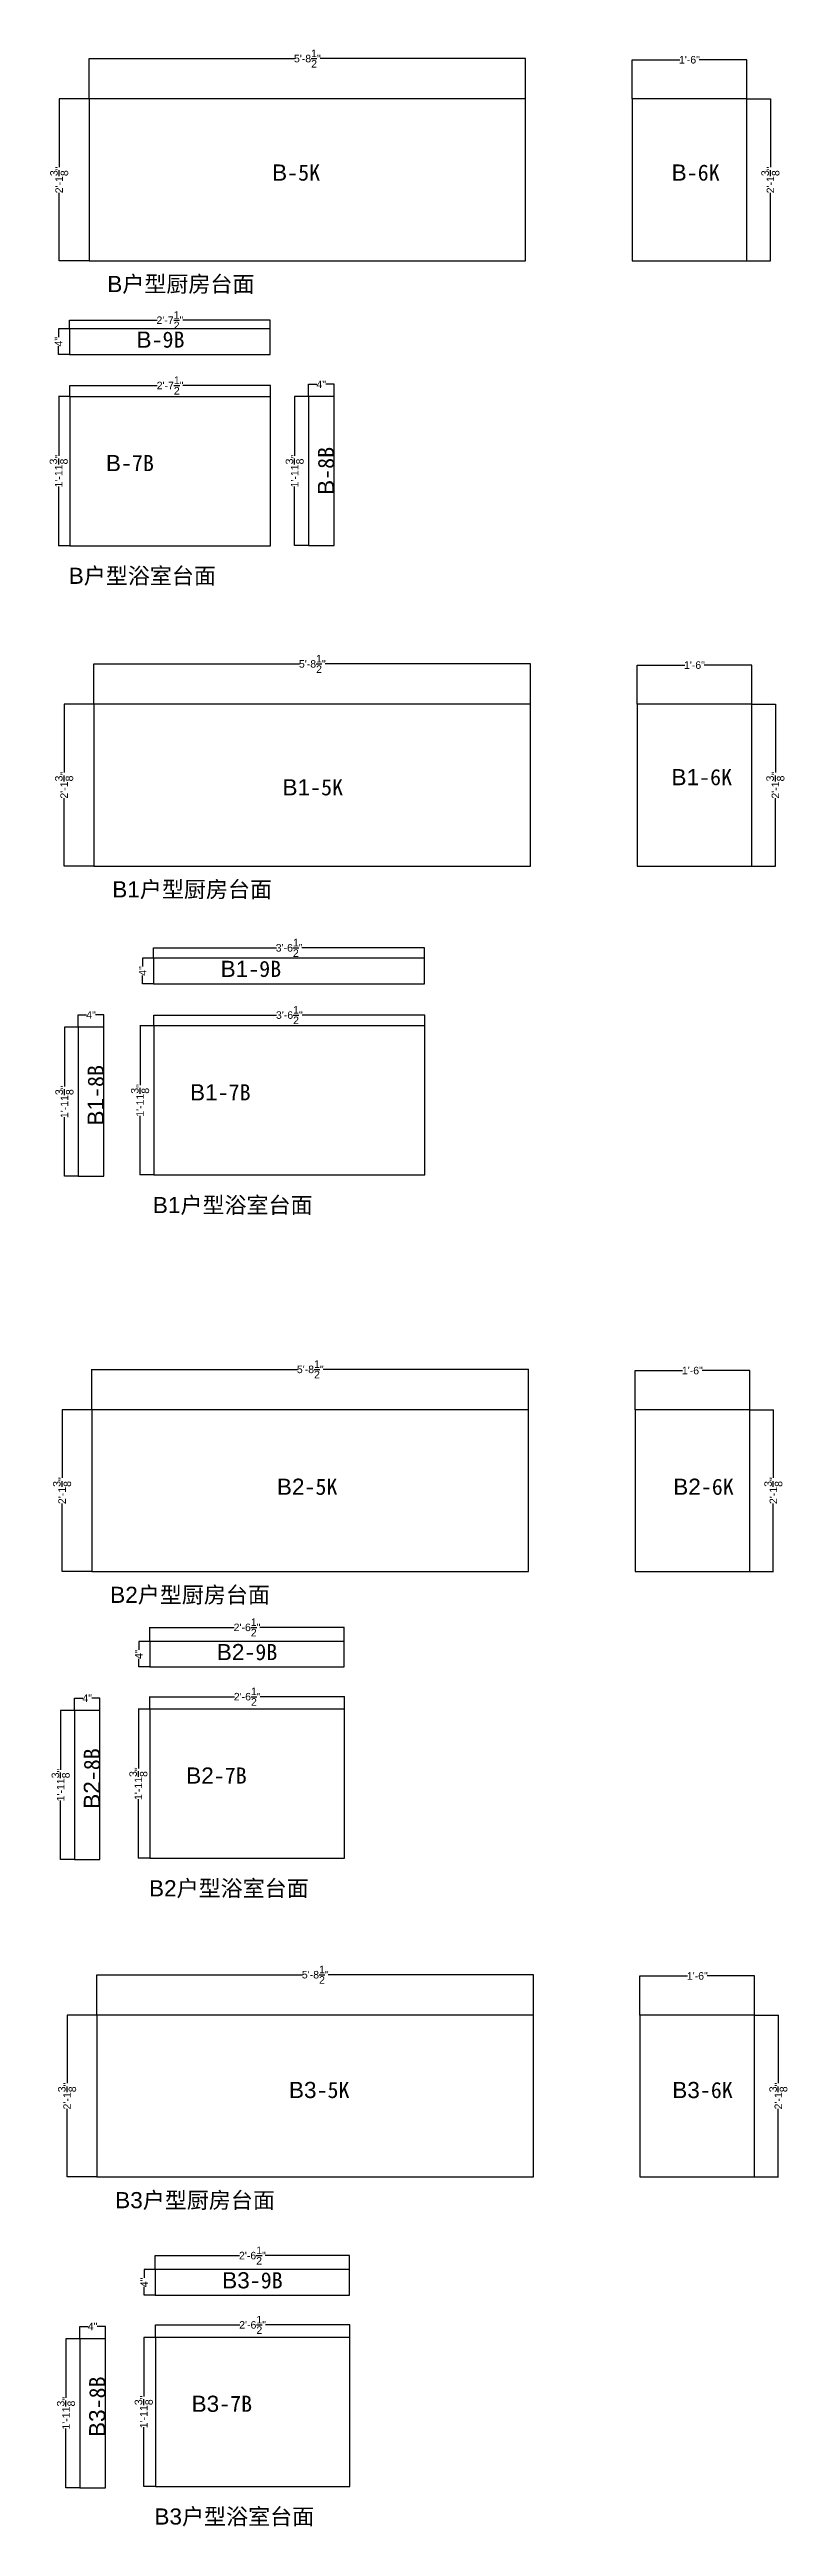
# Model space of a CAD drawing. Header units: inches. Extents: x -997106 to 39633, y -30199 to 1961.
# Drawn here: x 8226 to 11167, y -12912 to -3040 of the extents above; entities that cross this region are included whole.
import ezdxf

# ---------------------------------------------------------------- set-up
doc = ezdxf.new("R2010")
doc.units = ezdxf.units.IN
doc.header["$MEASUREMENT"] = 0
doc.layers.get('Defpoints').update_dxf_attribs({"color": 3})
doc.layers.add('编号', color=10, linetype='Continuous', plot=False)
doc.styles.get("Standard").update_dxf_attribs({"font": 'arial.ttf'})
doc.dimstyles.get("Standard").update_dxf_attribs({"dimtxt": 30, "dimasz": 1, "dimexe": 0.18, "dimexo": 0.0625, "dimgap": 0.09, "dimtad": 0, "dimtoh": 1, "dimdec": 4, "dimlfac": 0.03937, "dimzin": 0, "dimdsep": 46, "dimlunit": 4, "dimtxsty": 'Standard', "dimblk": 'ARCHTICK', "dimcen": 1, "dimadec": 0, "dimazin": 0, "dimtfac": 1, "dimtdec": 4, "dimtix": 1, "dimtofl": 0, "dimtmove": 2, "dimatfit": 3, "dimldrblk": 'ARCHTICK', "dimfxl": 1, "dimtolj": 1, "dimtzin": 0, "dimarcsym": 0})

msp = doc.modelspace()

# ---------------------------------------------------------------- texts
at = {"char_height": 64.3508622, "attachment_point": 1}
for s, insert in [('B{\\fSimSun|b0|i0|c134|p2;户型厨房台面}', (8456.03773, -3942.42955)), ('B{\\fSimSun|b0|i0|c134|p2;户型浴室台面}', (8302.44877, -5105.34741)), ('B1{\\fSimSun|b0|i0|c134|p2;户型厨房台面}', (8475.90514, -6355.07593)), ('B1{\\fSimSun|b0|i0|c134|p2;户型浴室台面}', (8637.69584, -7613.34775)), ('B2{\\fSimSun|b0|i0|c134|p2;户型厨房台面}', (8467.72323, -9166.71558)), ('B2{\\fSimSun|b0|i0|c134|p2;户型浴室台面}', (8622.37701, -10336.42371)), ('B3{\\fSimSun|b0|i0|c134|p2;户型厨房台面}', (8487.59064, -11579.36196)), ('B3{\\fSimSun|b0|i0|c134|p2;户型浴室台面}', (8643.84018, -12840.22177))]:
    msp.add_mtext(s, dxfattribs=dict(at, insert=insert))
at = {"layer": '编号', "char_height": 64.3508622, "attachment_point": 1}
for s, insert in [('B{\\fSimSun|b0|i0|c134|p2;-5K}', (9112.8125, -3498.27257)), ('B{\\fSimSun|b0|i0|c134|p2;-6K}', (10705.08553, -3498.27257)), ('B{\\fSimSun|b0|i0|c134|p2;-9B}', (8572.53027, -4163.94506)), ('B{\\fSimSun|b0|i0|c134|p2;-7B}', (8450.59822, -4656.01632)), ('B1{\\fSimSun|b0|i0|c134|p2;-6K}', (10704.48912, -5907.81139)), ('B1{\\fSimSun|b0|i0|c134|p2;-5K}', (9154.29929, -5948.24965)), ('B1{\\fSimSun|b0|i0|c134|p2;-9B}', (8907.77734, -6671.9454)), ('B1{\\fSimSun|b0|i0|c134|p2;-7B}', (8785.84529, -7164.01666)), ('B2{\\fSimSun|b0|i0|c134|p2;-5K}', (9131.93212, -8735.98948)), ('B2{\\fSimSun|b0|i0|c134|p2;-6K}', (10711.41707, -8735.98948)), ('B2{\\fSimSun|b0|i0|c134|p2;-9B}', (8892.45851, -9395.02136)), ('B2{\\fSimSun|b0|i0|c134|p2;-7B}', (8770.52646, -9887.09262)), ('B3{\\fSimSun|b0|i0|c134|p2;-5K}', (9180.06656, -11140.26965)), ('B3{\\fSimSun|b0|i0|c134|p2;-6K}', (10707.52623, -11140.51747)), ('B3{\\fSimSun|b0|i0|c134|p2;-9B}', (8913.92167, -11898.81942)), ('B3{\\fSimSun|b0|i0|c134|p2;-7B}', (8791.98962, -12390.89068))]:
    msp.add_mtext(s, dxfattribs=dict(at, insert=insert))
at = {"layer": '编号', "char_height": 64.3508622, "attachment_point": 1, "rotation": 90}
for s, insert in [('B{\\fSimSun|b0|i0|c134|p2;-8B}', (9295.14566, -4815.05339)), ('B1{\\fSimSun|b0|i0|c134|p2;-8B}', (8377.72919, -7328.7117)), ('B2{\\fSimSun|b0|i0|c134|p2;-8B}', (8362.41036, -10051.78766)), ('B3{\\fSimSun|b0|i0|c134|p2;-8B}', (8383.87352, -12555.58572))]:
    msp.add_mtext(s, dxfattribs=dict(at, insert=insert))

# ---------------------------------------------------------------- blocks, each defined once
blk = doc.blocks.new('_ArchTick')
at = {"color": 0, "linetype": 'ByBlock', "const_width": 0.15}
blk.add_lwpolyline([(-0.5, -0.5), (0.5, 0.5)], dxfattribs=at)
blk = doc.blocks.new('*D182')
at = {"color": 0, "lineweight": -2, "transparency": 16777216}
for p, q in [((8395, -8461.4), (8395, -8300.2)), ((8395, -8300.4), (9214.1, -8300.4)), ((10135, -8300.4), (9315.9, -8300.4)), ((10135, -8461.4), (10135, -8300.2))]:
    blk.add_line(p, q, dxfattribs=at)
at = {"layer": 'Defpoints', "color": 0, "transparency": 16777216}
for p in [(10135, -8300.4), (8395, -8461.4), (10135, -8461.4)]:
    blk.add_point(p, dxfattribs=at)
at = {"color": 0, "lineweight": -2, "transparency": 16777216, "rotation": 180}
blk.add_blockref('_ArchTick', (8395, -8300.4), dxfattribs=at)
at = {"color": 0, "lineweight": -2, "transparency": 16777216}
blk.add_blockref('_ArchTick', (10135, -8300.4), dxfattribs=at)
at = {"color": 0, "transparency": 16777216, "insert": (9265, -8300.4), "char_height": 30, "attachment_point": 5}
blk.add_mtext('\\A1;5\'-8{\\H1x;\\S1/2;}"', dxfattribs=at)
blk = doc.blocks.new('*D183')
at = {"color": 0, "lineweight": -2, "transparency": 16777216}
for p, q in [((8394.9, -8461.4), (8275.8, -8461.4)), ((8275.9, -8461.4), (8275.9, -8732.8)), ((8275.9, -9106.4), (8275.9, -8835.1)), ((8394.9, -9106.4), (8275.8, -9106.4))]:
    blk.add_line(p, q, dxfattribs=at)
at = {"layer": 'Defpoints', "color": 0, "transparency": 16777216}
for p in [(8395, -8461.4), (8275.9, -9106.4), (8395, -9106.4)]:
    blk.add_point(p, dxfattribs=at)
at = {"color": 0, "lineweight": -2, "transparency": 16777216}
for p, rotation in [((8275.9, -8461.4), 90), ((8275.9, -9106.4), 270)]:
    blk.add_blockref('_ArchTick', p, dxfattribs=dict(at, rotation=rotation))
at = {"color": 0, "transparency": 16777216, "insert": (8275.9, -8783.9), "char_height": 30, "attachment_point": 5, "rotation": 90}
blk.add_mtext('\\A1;2\'-1{\\H1x;\\S3/8;}"', dxfattribs=at)
blk = doc.blocks.new('*D184')
at = {"color": 0, "lineweight": -2, "transparency": 16777216}
for p, q in [((10559.1, -8461.4), (10559.1, -8305.2)), ((10559.1, -8305.3), (10749, -8305.3)), ((11016.1, -8305.3), (10826.1, -8305.3)), ((11016.1, -8461.4), (11016.1, -8305.2))]:
    blk.add_line(p, q, dxfattribs=at)
at = {"layer": 'Defpoints', "color": 0, "transparency": 16777216}
for p in [(11016.1, -8305.3), (10559.1, -8461.4), (11016.1, -8461.4)]:
    blk.add_point(p, dxfattribs=at)
at = {"color": 0, "lineweight": -2, "transparency": 16777216, "rotation": 180}
blk.add_blockref('_ArchTick', (10559.1, -8305.3), dxfattribs=at)
at = {"color": 0, "lineweight": -2, "transparency": 16777216}
blk.add_blockref('_ArchTick', (11016.1, -8305.3), dxfattribs=at)
at = {"color": 0, "transparency": 16777216, "insert": (10787.6, -8305.3), "char_height": 30, "attachment_point": 5}
blk.add_mtext('\\A1;1\'-6"', dxfattribs=at)
blk = doc.blocks.new('*D185')
at = {"color": 0, "lineweight": -2, "transparency": 16777216}
for p, q in [((11016.1, -8461.4), (11110.5, -8461.4)), ((11110.3, -8461.4), (11110.3, -8732.8)), ((11110.3, -9106.4), (11110.3, -8835.1)), ((11016.1, -9106.4), (11110.5, -9106.4))]:
    blk.add_line(p, q, dxfattribs=at)
at = {"layer": 'Defpoints', "color": 0, "transparency": 16777216}
for p in [(11016.1, -8461.4), (11016.1, -9106.4), (11110.3, -9106.4)]:
    blk.add_point(p, dxfattribs=at)
at = {"color": 0, "lineweight": -2, "transparency": 16777216}
for p, rotation in [((11110.3, -8461.4), 90), ((11110.3, -9106.4), 270)]:
    blk.add_blockref('_ArchTick', p, dxfattribs=dict(at, rotation=rotation))
at = {"color": 0, "transparency": 16777216, "insert": (11110.3, -8783.9), "char_height": 30, "attachment_point": 5, "rotation": 90}
blk.add_mtext('\\A1;2\'-1{\\H1x;\\S3/8;}"', dxfattribs=at)
blk = doc.blocks.new('*D222')
at = {"color": 0, "lineweight": -2, "transparency": 16777216}
for p, q in [((8414.8, -10874), (8414.8, -10712.9)), ((8414.8, -10713), (9233.9, -10713)), ((10154.8, -10713), (9335.7, -10713)), ((10154.8, -10874), (10154.8, -10712.9))]:
    blk.add_line(p, q, dxfattribs=at)
at = {"layer": 'Defpoints', "color": 0, "transparency": 16777216}
for p in [(10154.8, -10713), (8414.8, -10874.1), (10154.8, -10874.1)]:
    blk.add_point(p, dxfattribs=at)
at = {"color": 0, "lineweight": -2, "transparency": 16777216, "rotation": 180}
blk.add_blockref('_ArchTick', (8414.8, -10713), dxfattribs=at)
at = {"color": 0, "lineweight": -2, "transparency": 16777216}
blk.add_blockref('_ArchTick', (10154.8, -10713), dxfattribs=at)
at = {"color": 0, "transparency": 16777216, "insert": (9284.8, -10713), "char_height": 30, "attachment_point": 5}
blk.add_mtext('\\A1;5\'-8{\\H1x;\\S1/2;}"', dxfattribs=at)
blk = doc.blocks.new('*D223')
at = {"color": 0, "lineweight": -2, "transparency": 16777216}
for p, q in [((8414.8, -10874.1), (8295.6, -10874.1)), ((8295.8, -10874.1), (8295.8, -11145.5)), ((8295.8, -11519.1), (8295.8, -11247.7)), ((8414.8, -11519.1), (8295.6, -11519.1))]:
    blk.add_line(p, q, dxfattribs=at)
at = {"layer": 'Defpoints', "color": 0, "transparency": 16777216}
for p in [(8414.8, -10874.1), (8295.8, -11519.1), (8414.8, -11519.1)]:
    blk.add_point(p, dxfattribs=at)
at = {"color": 0, "lineweight": -2, "transparency": 16777216}
for p, rotation in [((8295.8, -10874.1), 90), ((8295.8, -11519.1), 270)]:
    blk.add_blockref('_ArchTick', p, dxfattribs=dict(at, rotation=rotation))
at = {"color": 0, "transparency": 16777216, "insert": (8295.8, -11196.6), "char_height": 30, "attachment_point": 5, "rotation": 90}
blk.add_mtext('\\A1;2\'-1{\\H1x;\\S3/8;}"', dxfattribs=at)
blk = doc.blocks.new('*D224')
at = {"color": 0, "lineweight": -2, "transparency": 16777216}
for p, q in [((10578.9, -10874), (10578.9, -10717.8)), ((10578.9, -10718), (10768.9, -10718)), ((11035.9, -10718), (10846, -10718)), ((11035.9, -10874), (11035.9, -10717.8))]:
    blk.add_line(p, q, dxfattribs=at)
at = {"layer": 'Defpoints', "color": 0, "transparency": 16777216}
for p in [(11035.9, -10718), (10578.9, -10874.1), (11035.9, -10874.1)]:
    blk.add_point(p, dxfattribs=at)
at = {"color": 0, "lineweight": -2, "transparency": 16777216, "rotation": 180}
blk.add_blockref('_ArchTick', (10578.9, -10718), dxfattribs=at)
at = {"color": 0, "lineweight": -2, "transparency": 16777216}
blk.add_blockref('_ArchTick', (11035.9, -10718), dxfattribs=at)
at = {"color": 0, "transparency": 16777216, "insert": (10807.4, -10718), "char_height": 30, "attachment_point": 5}
blk.add_mtext('\\A1;1\'-6"', dxfattribs=at)
blk = doc.blocks.new('*D225')
at = {"color": 0, "lineweight": -2, "transparency": 16777216}
for p, q in [((11036, -10874.1), (11130.4, -10874.1)), ((11130.2, -10874.1), (11130.2, -11145.5)), ((11130.2, -11519.1), (11130.2, -11247.7)), ((11036, -11519.1), (11130.4, -11519.1))]:
    blk.add_line(p, q, dxfattribs=at)
at = {"layer": 'Defpoints', "color": 0, "transparency": 16777216}
for p in [(11035.9, -10874.1), (11035.9, -11519.1), (11130.2, -11519.1)]:
    blk.add_point(p, dxfattribs=at)
at = {"color": 0, "lineweight": -2, "transparency": 16777216}
for p, rotation in [((11130.2, -10874.1), 90), ((11130.2, -11519.1), 270)]:
    blk.add_blockref('_ArchTick', p, dxfattribs=dict(at, rotation=rotation))
at = {"color": 0, "transparency": 16777216, "insert": (11130.2, -11196.6), "char_height": 30, "attachment_point": 5, "rotation": 90}
blk.add_mtext('\\A1;2\'-1{\\H1x;\\S3/8;}"', dxfattribs=at)
blk = doc.blocks.new('*D941')
at = {"color": 0, "lineweight": -2, "transparency": 16777216}
for p, q in [((8325, -9660.1), (8269.9, -9660.1)), ((8270.1, -9660.1), (8270.1, -9896)), ((8270.1, -10254.1), (8270.1, -10018.2)), ((8325, -10254.1), (8269.9, -10254.1))]:
    blk.add_line(p, q, dxfattribs=at)
at = {"layer": 'Defpoints', "color": 0, "transparency": 16777216}
for p in [(8325, -9660.1), (8270.1, -10254.1), (8325, -10254.1)]:
    blk.add_point(p, dxfattribs=at)
at = {"color": 0, "lineweight": -2, "transparency": 16777216}
for p, rotation in [((8270.1, -9660.1), 90), ((8270.1, -10254.1), 270)]:
    blk.add_blockref('_ArchTick', p, dxfattribs=dict(at, rotation=rotation))
at = {"color": 0, "transparency": 16777216, "insert": (8270.1, -9957.1), "char_height": 30, "attachment_point": 5, "rotation": 90}
blk.add_mtext('\\A1;1\'-11{\\H1x;\\S3/8;}"', dxfattribs=at)
blk = doc.blocks.new('*D942')
at = {"color": 0, "lineweight": -2, "transparency": 16777216}
for p, q in [((8325, -9660.1), (8325, -9610.8)), ((8325, -9611), (8358.1, -9611)), ((8427, -9611), (8394, -9611)), ((8427, -9660.1), (8427, -9610.8))]:
    blk.add_line(p, q, dxfattribs=at)
at = {"layer": 'Defpoints', "color": 0, "transparency": 16777216}
for p in [(8325, -9660.1), (8427, -9611), (8427, -9660.1)]:
    blk.add_point(p, dxfattribs=at)
at = {"color": 0, "lineweight": -2, "transparency": 16777216, "rotation": 180}
blk.add_blockref('_ArchTick', (8325, -9611), dxfattribs=at)
at = {"color": 0, "lineweight": -2, "transparency": 16777216}
blk.add_blockref('_ArchTick', (8427, -9611), dxfattribs=at)
at = {"color": 0, "transparency": 16777216, "insert": (8376, -9611), "char_height": 30, "attachment_point": 5}
blk.add_mtext('\\A1;4"', dxfattribs=at)
blk = doc.blocks.new('*D935')
at = {"color": 0, "lineweight": -2, "transparency": 16777216}
for p, q in [((8625.4, -9384.6), (8581.4, -9384.6)), ((8581.6, -9384.6), (8581.6, -9417.6)), ((8581.6, -9486.6), (8581.6, -9453.5)), ((8625.4, -9486.6), (8581.4, -9486.6))]:
    blk.add_line(p, q, dxfattribs=at)
at = {"layer": 'Defpoints', "color": 0, "transparency": 16777216}
for p in [(8625.4, -9384.6), (8581.6, -9486.6), (8625.4, -9486.6)]:
    blk.add_point(p, dxfattribs=at)
at = {"color": 0, "lineweight": -2, "transparency": 16777216}
for p, rotation in [((8581.6, -9384.6), 90), ((8581.6, -9486.6), 270)]:
    blk.add_blockref('_ArchTick', p, dxfattribs=dict(at, rotation=rotation))
at = {"color": 0, "transparency": 16777216, "insert": (8581.6, -9435.6), "char_height": 30, "attachment_point": 5, "rotation": 90}
blk.add_mtext('\\A1;4"', dxfattribs=at)
blk = doc.blocks.new('*D943')
at = {"color": 0, "lineweight": -2, "transparency": 16777216}
for p, q in [((8625.4, -9382.9), (8625.4, -9328.5)), ((8625.4, -9328.7), (8961.8, -9328.7)), ((9400.4, -9328.7), (9064.1, -9328.7)), ((9400.4, -9384.5), (9400.4, -9328.5))]:
    blk.add_line(p, q, dxfattribs=at)
at = {"layer": 'Defpoints', "color": 0, "transparency": 16777216}
for p in [(9400.4, -9328.7), (8625.4, -9382.9), (9400.4, -9384.6)]:
    blk.add_point(p, dxfattribs=at)
at = {"color": 0, "lineweight": -2, "transparency": 16777216, "rotation": 180}
blk.add_blockref('_ArchTick', (8625.4, -9328.7), dxfattribs=at)
at = {"color": 0, "lineweight": -2, "transparency": 16777216}
blk.add_blockref('_ArchTick', (9400.4, -9328.7), dxfattribs=at)
at = {"color": 0, "transparency": 16777216, "insert": (9012.9, -9328.7), "char_height": 30, "attachment_point": 5}
blk.add_mtext('\\A1;2\'-6{\\H1x;\\S1/2;}"', dxfattribs=at)
blk = doc.blocks.new('*D944')
at = {"color": 0, "lineweight": -2, "transparency": 16777216}
for p, q in [((8626.2, -9654.6), (8626.2, -9604.7)), ((8626.2, -9604.9), (8962.5, -9604.9)), ((9401.2, -9604.9), (9064.8, -9604.9)), ((9401.2, -9654.6), (9401.2, -9604.7))]:
    blk.add_line(p, q, dxfattribs=at)
at = {"layer": 'Defpoints', "color": 0, "transparency": 16777216}
for p in [(8626.2, -9654.7), (9401.2, -9604.9), (9401.2, -9654.7)]:
    blk.add_point(p, dxfattribs=at)
at = {"color": 0, "lineweight": -2, "transparency": 16777216, "rotation": 180}
blk.add_blockref('_ArchTick', (8626.2, -9604.9), dxfattribs=at)
at = {"color": 0, "lineweight": -2, "transparency": 16777216}
blk.add_blockref('_ArchTick', (9401.2, -9604.9), dxfattribs=at)
at = {"color": 0, "transparency": 16777216, "insert": (9013.7, -9604.9), "char_height": 30, "attachment_point": 5}
blk.add_mtext('\\A1;2\'-6{\\H1x;\\S1/2;}"', dxfattribs=at)
blk = doc.blocks.new('*D945')
at = {"color": 0, "lineweight": -2, "transparency": 16777216}
for p, q in [((8626.1, -9654.7), (8579.8, -9654.7)), ((8580, -9654.7), (8580, -9890.6)), ((8580, -10248.7), (8580, -10012.8)), ((8626.1, -10248.7), (8579.8, -10248.7))]:
    blk.add_line(p, q, dxfattribs=at)
at = {"layer": 'Defpoints', "color": 0, "transparency": 16777216}
for p in [(8626.2, -9654.7), (8580, -10248.7), (8626.2, -10248.7)]:
    blk.add_point(p, dxfattribs=at)
at = {"color": 0, "lineweight": -2, "transparency": 16777216}
for p, rotation in [((8580, -9654.7), 90), ((8580, -10248.7), 270)]:
    blk.add_blockref('_ArchTick', p, dxfattribs=dict(at, rotation=rotation))
at = {"color": 0, "transparency": 16777216, "insert": (8580, -9951.7), "char_height": 30, "attachment_point": 5, "rotation": 90}
blk.add_mtext('\\A1;1\'-11{\\H1x;\\S3/8;}"', dxfattribs=at)
blk = doc.blocks.new('*D965')
at = {"color": 0, "lineweight": -2, "transparency": 16777216}
for p, q in [((8346.4, -12163.9), (8291.4, -12163.9)), ((8291.5, -12163.9), (8291.5, -12399.8)), ((8291.5, -12757.9), (8291.5, -12522)), ((8346.4, -12757.9), (8291.4, -12757.9))]:
    blk.add_line(p, q, dxfattribs=at)
at = {"layer": 'Defpoints', "color": 0, "transparency": 16777216}
for p in [(8346.5, -12163.9), (8291.5, -12757.9), (8346.5, -12757.9)]:
    blk.add_point(p, dxfattribs=at)
at = {"color": 0, "lineweight": -2, "transparency": 16777216}
for p, rotation in [((8291.5, -12163.9), 90), ((8291.5, -12757.9), 270)]:
    blk.add_blockref('_ArchTick', p, dxfattribs=dict(at, rotation=rotation))
at = {"color": 0, "transparency": 16777216, "insert": (8291.5, -12460.9), "char_height": 30, "attachment_point": 5, "rotation": 90}
blk.add_mtext('\\A1;1\'-11{\\H1x;\\S3/8;}"', dxfattribs=at)
blk = doc.blocks.new('*D966')
at = {"color": 0, "lineweight": -2, "transparency": 16777216}
for p, q in [((8346.5, -12163.9), (8346.5, -12114.6)), ((8346.5, -12114.8), (8379.6, -12114.8)), ((8448.5, -12114.8), (8415.4, -12114.8)), ((8448.5, -12163.9), (8448.5, -12114.6))]:
    blk.add_line(p, q, dxfattribs=at)
at = {"layer": 'Defpoints', "color": 0, "transparency": 16777216}
for p in [(8448.5, -12114.8), (8346.5, -12163.9), (8448.5, -12163.9)]:
    blk.add_point(p, dxfattribs=at)
at = {"color": 0, "lineweight": -2, "transparency": 16777216, "rotation": 180}
blk.add_blockref('_ArchTick', (8346.5, -12114.8), dxfattribs=at)
at = {"color": 0, "lineweight": -2, "transparency": 16777216}
blk.add_blockref('_ArchTick', (8448.5, -12114.8), dxfattribs=at)
at = {"color": 0, "transparency": 16777216, "insert": (8397.5, -12114.8), "char_height": 30, "attachment_point": 5}
blk.add_mtext('\\A1;4"', dxfattribs=at)
blk = doc.blocks.new('*D959')
at = {"color": 0, "lineweight": -2, "transparency": 16777216}
for p, q in [((8646.8, -11888.4), (8602.8, -11888.4)), ((8603, -11888.4), (8603, -11921.4)), ((8646.8, -11990.4), (8602.8, -11990.4)), ((8603, -11990.4), (8603, -11957.3))]:
    blk.add_line(p, q, dxfattribs=at)
at = {"layer": 'Defpoints', "color": 0, "transparency": 16777216}
for p in [(8646.9, -11888.4), (8603, -11990.4), (8646.9, -11990.4)]:
    blk.add_point(p, dxfattribs=at)
at = {"color": 0, "lineweight": -2, "transparency": 16777216}
for p, rotation in [((8603, -11888.4), 90), ((8603, -11990.4), 270)]:
    blk.add_blockref('_ArchTick', p, dxfattribs=dict(at, rotation=rotation))
at = {"color": 0, "transparency": 16777216, "insert": (8603, -11939.4), "char_height": 30, "attachment_point": 5, "rotation": 90}
blk.add_mtext('\\A1;4"', dxfattribs=at)
blk = doc.blocks.new('*D967')
at = {"color": 0, "lineweight": -2, "transparency": 16777216}
for p, q in [((8646.9, -11886.7), (8646.9, -11832.3)), ((8646.9, -11832.5), (8983.3, -11832.5)), ((9421.9, -11832.5), (9085.6, -11832.5)), ((9421.9, -11888.3), (9421.9, -11832.3))]:
    blk.add_line(p, q, dxfattribs=at)
at = {"layer": 'Defpoints', "color": 0, "transparency": 16777216}
for p in [(9421.9, -11832.5), (8646.9, -11886.7), (9421.9, -11888.4)]:
    blk.add_point(p, dxfattribs=at)
at = {"color": 0, "lineweight": -2, "transparency": 16777216, "rotation": 180}
blk.add_blockref('_ArchTick', (8646.9, -11832.5), dxfattribs=at)
at = {"color": 0, "lineweight": -2, "transparency": 16777216}
blk.add_blockref('_ArchTick', (9421.9, -11832.5), dxfattribs=at)
at = {"color": 0, "transparency": 16777216, "insert": (9034.4, -11832.5), "char_height": 30, "attachment_point": 5}
blk.add_mtext('\\A1;2\'-6{\\H1x;\\S1/2;}"', dxfattribs=at)
blk = doc.blocks.new('*D968')
at = {"color": 0, "lineweight": -2, "transparency": 16777216}
for p, q in [((8647.6, -12158.4), (8647.6, -12108.5)), ((8647.6, -12108.7), (8984, -12108.7)), ((9422.6, -12108.7), (9086.3, -12108.7)), ((9422.6, -12158.4), (9422.6, -12108.5))]:
    blk.add_line(p, q, dxfattribs=at)
at = {"layer": 'Defpoints', "color": 0, "transparency": 16777216}
for p in [(9422.6, -12108.7), (8647.6, -12158.5), (9422.6, -12158.5)]:
    blk.add_point(p, dxfattribs=at)
at = {"color": 0, "lineweight": -2, "transparency": 16777216, "rotation": 180}
blk.add_blockref('_ArchTick', (8647.6, -12108.7), dxfattribs=at)
at = {"color": 0, "lineweight": -2, "transparency": 16777216}
blk.add_blockref('_ArchTick', (9422.6, -12108.7), dxfattribs=at)
at = {"color": 0, "transparency": 16777216, "insert": (9035.1, -12108.7), "char_height": 30, "attachment_point": 5}
blk.add_mtext('\\A1;2\'-6{\\H1x;\\S1/2;}"', dxfattribs=at)
blk = doc.blocks.new('*D969')
at = {"color": 0, "lineweight": -2, "transparency": 16777216}
for p, q in [((8647.6, -12158.5), (8601.3, -12158.5)), ((8601.4, -12158.5), (8601.4, -12394.4)), ((8601.4, -12752.5), (8601.4, -12516.6)), ((8647.6, -12752.5), (8601.3, -12752.5))]:
    blk.add_line(p, q, dxfattribs=at)
at = {"layer": 'Defpoints', "color": 0, "transparency": 16777216}
for p in [(8647.6, -12158.5), (8601.4, -12752.5), (8647.6, -12752.5)]:
    blk.add_point(p, dxfattribs=at)
at = {"color": 0, "lineweight": -2, "transparency": 16777216}
for p, rotation in [((8601.4, -12158.5), 90), ((8601.4, -12752.5), 270)]:
    blk.add_blockref('_ArchTick', p, dxfattribs=dict(at, rotation=rotation))
at = {"color": 0, "transparency": 16777216, "insert": (8601.4, -12455.5), "char_height": 30, "attachment_point": 5, "rotation": 90}
blk.add_mtext('\\A1;1\'-11{\\H1x;\\S3/8;}"', dxfattribs=at)
blk = doc.blocks.new('*D94')
at = {"color": 0, "lineweight": -2, "transparency": 16777216}
for p, q in [((8383.3, -3237.1), (8383.3, -3075.9)), ((8383.3, -3076.1), (9202.4, -3076.1)), ((10123.3, -3076.1), (9304.2, -3076.1)), ((10123.3, -3237.1), (10123.3, -3075.9))]:
    blk.add_line(p, q, dxfattribs=at)
at = {"layer": 'Defpoints', "color": 0, "transparency": 16777216}
for p in [(10123.3, -3076.1), (8383.3, -3237.2), (10123.3, -3237.2)]:
    blk.add_point(p, dxfattribs=at)
at = {"color": 0, "lineweight": -2, "transparency": 16777216, "rotation": 180}
blk.add_blockref('_ArchTick', (8383.3, -3076.1), dxfattribs=at)
at = {"color": 0, "lineweight": -2, "transparency": 16777216}
blk.add_blockref('_ArchTick', (10123.3, -3076.1), dxfattribs=at)
at = {"color": 0, "transparency": 16777216, "insert": (9253.3, -3076.1), "char_height": 30, "attachment_point": 5}
blk.add_mtext('\\A1;5\'-8{\\H1x;\\S1/2;}"', dxfattribs=at)
blk = doc.blocks.new('*D95')
at = {"color": 0, "lineweight": -2, "transparency": 16777216}
for p, q in [((8383.2, -3237.2), (8264.1, -3237.2)), ((8264.3, -3237.2), (8264.3, -3508.6)), ((8264.3, -3882.2), (8264.3, -3610.8)), ((8383.2, -3882.2), (8264.1, -3882.2))]:
    blk.add_line(p, q, dxfattribs=at)
at = {"layer": 'Defpoints', "color": 0, "transparency": 16777216}
for p in [(8383.3, -3237.2), (8264.3, -3882.2), (8383.3, -3882.2)]:
    blk.add_point(p, dxfattribs=at)
at = {"color": 0, "lineweight": -2, "transparency": 16777216}
for p, rotation in [((8264.3, -3237.2), 90), ((8264.3, -3882.2), 270)]:
    blk.add_blockref('_ArchTick', p, dxfattribs=dict(at, rotation=rotation))
at = {"color": 0, "transparency": 16777216, "insert": (8264.3, -3559.7), "char_height": 30, "attachment_point": 5, "rotation": 90}
blk.add_mtext('\\A1;2\'-1{\\H1x;\\S3/8;}"', dxfattribs=at)
blk = doc.blocks.new('*D96')
at = {"color": 0, "lineweight": -2, "transparency": 16777216}
for p, q in [((10547.4, -3237.1), (10547.4, -3080.9)), ((10547.4, -3081.1), (10737.3, -3081.1)), ((11004.4, -3081.1), (10814.4, -3081.1)), ((11004.4, -3237.1), (11004.4, -3080.9))]:
    blk.add_line(p, q, dxfattribs=at)
at = {"layer": 'Defpoints', "color": 0, "transparency": 16777216}
for p in [(11004.4, -3081.1), (10547.4, -3237.2), (11004.4, -3237.2)]:
    blk.add_point(p, dxfattribs=at)
at = {"color": 0, "lineweight": -2, "transparency": 16777216, "rotation": 180}
blk.add_blockref('_ArchTick', (10547.4, -3081.1), dxfattribs=at)
at = {"color": 0, "lineweight": -2, "transparency": 16777216}
blk.add_blockref('_ArchTick', (11004.4, -3081.1), dxfattribs=at)
at = {"color": 0, "transparency": 16777216, "insert": (10775.9, -3081.1), "char_height": 30, "attachment_point": 5}
blk.add_mtext('\\A1;1\'-6"', dxfattribs=at)
blk = doc.blocks.new('*D97')
at = {"color": 0, "lineweight": -2, "transparency": 16777216}
for p, q in [((11004.4, -3237.2), (11098.8, -3237.2)), ((11098.6, -3237.2), (11098.6, -3508.6)), ((11098.6, -3882.2), (11098.6, -3610.8)), ((11004.4, -3882.2), (11098.8, -3882.2))]:
    blk.add_line(p, q, dxfattribs=at)
at = {"layer": 'Defpoints', "color": 0, "transparency": 16777216}
for p in [(11004.4, -3237.2), (11004.4, -3882.2), (11098.6, -3882.2)]:
    blk.add_point(p, dxfattribs=at)
at = {"color": 0, "lineweight": -2, "transparency": 16777216}
for p, rotation in [((11098.6, -3237.2), 90), ((11098.6, -3882.2), 270)]:
    blk.add_blockref('_ArchTick', p, dxfattribs=dict(at, rotation=rotation))
at = {"color": 0, "transparency": 16777216, "insert": (11098.6, -3559.7), "char_height": 30, "attachment_point": 5, "rotation": 90}
blk.add_mtext('\\A1;2\'-1{\\H1x;\\S3/8;}"', dxfattribs=at)
blk = doc.blocks.new('*D138')
at = {"color": 0, "lineweight": -2, "transparency": 16777216}
for p, q in [((8403.1, -5649.7), (8403.1, -5488.6)), ((8403.1, -5488.7), (9222.2, -5488.7)), ((10143.1, -5488.7), (9324, -5488.7)), ((10143.1, -5649.7), (10143.1, -5488.6))]:
    blk.add_line(p, q, dxfattribs=at)
at = {"layer": 'Defpoints', "color": 0, "transparency": 16777216}
for p in [(10143.1, -5488.7), (8403.1, -5649.8), (10143.1, -5649.8)]:
    blk.add_point(p, dxfattribs=at)
at = {"color": 0, "lineweight": -2, "transparency": 16777216, "rotation": 180}
blk.add_blockref('_ArchTick', (8403.1, -5488.7), dxfattribs=at)
at = {"color": 0, "lineweight": -2, "transparency": 16777216}
blk.add_blockref('_ArchTick', (10143.1, -5488.7), dxfattribs=at)
at = {"color": 0, "transparency": 16777216, "insert": (9273.1, -5488.7), "char_height": 30, "attachment_point": 5}
blk.add_mtext('\\A1;5\'-8{\\H1x;\\S1/2;}"', dxfattribs=at)
blk = doc.blocks.new('*D139')
at = {"color": 0, "lineweight": -2, "transparency": 16777216}
for p, q in [((8403.1, -5649.8), (8283.9, -5649.8)), ((8284.1, -5649.8), (8284.1, -5921.2)), ((8284.1, -6294.8), (8284.1, -6023.4)), ((8403.1, -6294.8), (8283.9, -6294.8))]:
    blk.add_line(p, q, dxfattribs=at)
at = {"layer": 'Defpoints', "color": 0, "transparency": 16777216}
for p in [(8403.1, -5649.8), (8284.1, -6294.8), (8403.1, -6294.8)]:
    blk.add_point(p, dxfattribs=at)
at = {"color": 0, "lineweight": -2, "transparency": 16777216}
for p, rotation in [((8284.1, -5649.8), 90), ((8284.1, -6294.8), 270)]:
    blk.add_blockref('_ArchTick', p, dxfattribs=dict(at, rotation=rotation))
at = {"color": 0, "transparency": 16777216, "insert": (8284.1, -5972.3), "char_height": 30, "attachment_point": 5, "rotation": 90}
blk.add_mtext('\\A1;2\'-1{\\H1x;\\S3/8;}"', dxfattribs=at)
blk = doc.blocks.new('*D140')
at = {"color": 0, "lineweight": -2, "transparency": 16777216}
for p, q in [((10567.3, -5649.7), (10567.3, -5493.5)), ((10567.3, -5493.7), (10757.2, -5493.7)), ((11024.3, -5493.7), (10834.3, -5493.7)), ((11024.3, -5649.7), (11024.3, -5493.5))]:
    blk.add_line(p, q, dxfattribs=at)
at = {"layer": 'Defpoints', "color": 0, "transparency": 16777216}
for p in [(11024.3, -5493.7), (10567.3, -5649.8), (11024.3, -5649.8)]:
    blk.add_point(p, dxfattribs=at)
at = {"color": 0, "lineweight": -2, "transparency": 16777216, "rotation": 180}
blk.add_blockref('_ArchTick', (10567.3, -5493.7), dxfattribs=at)
at = {"color": 0, "lineweight": -2, "transparency": 16777216}
blk.add_blockref('_ArchTick', (11024.3, -5493.7), dxfattribs=at)
at = {"color": 0, "transparency": 16777216, "insert": (10795.8, -5493.7), "char_height": 30, "attachment_point": 5}
blk.add_mtext('\\A1;1\'-6"', dxfattribs=at)
blk = doc.blocks.new('*D141')
at = {"color": 0, "lineweight": -2, "transparency": 16777216}
for p, q in [((11024.3, -5649.8), (11118.7, -5649.8)), ((11118.5, -5649.8), (11118.5, -5921.2)), ((11118.5, -6294.8), (11118.5, -6023.4)), ((11024.3, -6294.8), (11118.7, -6294.8))]:
    blk.add_line(p, q, dxfattribs=at)
at = {"layer": 'Defpoints', "color": 0, "transparency": 16777216}
for p in [(11024.3, -5649.8), (11024.3, -6294.8), (11118.5, -6294.8)]:
    blk.add_point(p, dxfattribs=at)
at = {"color": 0, "lineweight": -2, "transparency": 16777216}
for p, rotation in [((11118.5, -5649.8), 90), ((11118.5, -6294.8), 270)]:
    blk.add_blockref('_ArchTick', p, dxfattribs=dict(at, rotation=rotation))
at = {"color": 0, "transparency": 16777216, "insert": (11118.5, -5972.3), "char_height": 30, "attachment_point": 5, "rotation": 90}
blk.add_mtext('\\A1;2\'-1{\\H1x;\\S3/8;}"', dxfattribs=at)
blk = doc.blocks.new('*D807')
at = {"color": 0, "lineweight": -2, "transparency": 16777216}
for p, q in [((8340.3, -6937), (8285.2, -6937)), ((8285.4, -6937), (8285.4, -7172.9)), ((8285.4, -7531), (8285.4, -7295.1)), ((8340.3, -7531), (8285.2, -7531))]:
    blk.add_line(p, q, dxfattribs=at)
at = {"layer": 'Defpoints', "color": 0, "transparency": 16777216}
for p in [(8340.3, -6937), (8285.4, -7531), (8340.3, -7531)]:
    blk.add_point(p, dxfattribs=at)
at = {"color": 0, "lineweight": -2, "transparency": 16777216}
for p, rotation in [((8285.4, -6937), 90), ((8285.4, -7531), 270)]:
    blk.add_blockref('_ArchTick', p, dxfattribs=dict(at, rotation=rotation))
at = {"color": 0, "transparency": 16777216, "insert": (8285.4, -7234), "char_height": 30, "attachment_point": 5, "rotation": 90}
blk.add_mtext('\\A1;1\'-11{\\H1x;\\S3/8;}"', dxfattribs=at)
blk = doc.blocks.new('*D808')
at = {"color": 0, "lineweight": -2, "transparency": 16777216}
for p, q in [((8340.3, -6937), (8340.3, -6887.8)), ((8340.3, -6887.9), (8373.4, -6887.9)), ((8442.3, -6887.9), (8409.3, -6887.9)), ((8442.3, -6937), (8442.3, -6887.8))]:
    blk.add_line(p, q, dxfattribs=at)
at = {"layer": 'Defpoints', "color": 0, "transparency": 16777216}
for p in [(8442.3, -6887.9), (8340.3, -6937), (8442.3, -6937)]:
    blk.add_point(p, dxfattribs=at)
at = {"color": 0, "lineweight": -2, "transparency": 16777216, "rotation": 180}
blk.add_blockref('_ArchTick', (8340.3, -6887.9), dxfattribs=at)
at = {"color": 0, "lineweight": -2, "transparency": 16777216}
blk.add_blockref('_ArchTick', (8442.3, -6887.9), dxfattribs=at)
at = {"color": 0, "transparency": 16777216, "insert": (8391.3, -6887.9), "char_height": 30, "attachment_point": 5}
blk.add_mtext('\\A1;4"', dxfattribs=at)
blk = doc.blocks.new('*D806')
at = {"color": 0, "lineweight": -2, "transparency": 16777216}
for p, q in [((8640.7, -6661.5), (8596.7, -6661.5)), ((8596.9, -6661.5), (8596.9, -6694.6)), ((8640.7, -6763.5), (8596.7, -6763.5)), ((8596.9, -6763.5), (8596.9, -6730.4))]:
    blk.add_line(p, q, dxfattribs=at)
at = {"layer": 'Defpoints', "color": 0, "transparency": 16777216}
for p in [(8640.8, -6661.5), (8596.9, -6763.5), (8640.8, -6763.5)]:
    blk.add_point(p, dxfattribs=at)
at = {"color": 0, "lineweight": -2, "transparency": 16777216}
for p, rotation in [((8596.9, -6661.5), 90), ((8596.9, -6763.5), 270)]:
    blk.add_blockref('_ArchTick', p, dxfattribs=dict(at, rotation=rotation))
at = {"color": 0, "transparency": 16777216, "insert": (8596.9, -6712.5), "char_height": 30, "attachment_point": 5, "rotation": 90}
blk.add_mtext('\\A1;4"', dxfattribs=at)
blk = doc.blocks.new('*D809')
at = {"color": 0, "lineweight": -2, "transparency": 16777216}
for p, q in [((8641.5, -6931.6), (8641.5, -6888.2)), ((8641.5, -6888.3), (9130.6, -6888.3)), ((9721.5, -6888.3), (9232.4, -6888.3)), ((9721.5, -6931.6), (9721.5, -6888.2))]:
    blk.add_line(p, q, dxfattribs=at)
at = {"layer": 'Defpoints', "color": 0, "transparency": 16777216}
for p in [(9721.5, -6888.3), (8641.5, -6931.6), (9721.5, -6931.6)]:
    blk.add_point(p, dxfattribs=at)
at = {"color": 0, "lineweight": -2, "transparency": 16777216, "rotation": 180}
blk.add_blockref('_ArchTick', (8641.5, -6888.3), dxfattribs=at)
at = {"color": 0, "lineweight": -2, "transparency": 16777216}
blk.add_blockref('_ArchTick', (9721.5, -6888.3), dxfattribs=at)
at = {"color": 0, "transparency": 16777216, "insert": (9181.5, -6888.3), "char_height": 30, "attachment_point": 5}
blk.add_mtext('\\A1;3\'-6{\\H1x;\\S1/2;}"', dxfattribs=at)
blk = doc.blocks.new('*D810')
at = {"color": 0, "lineweight": -2, "transparency": 16777216}
for p, q in [((8640.8, -6661.4), (8640.8, -6620.1)), ((8640.8, -6620.3), (9129.9, -6620.3)), ((9720.8, -6620.3), (9231.7, -6620.3)), ((9720.8, -6661.4), (9720.8, -6620.1))]:
    blk.add_line(p, q, dxfattribs=at)
at = {"layer": 'Defpoints', "color": 0, "transparency": 16777216}
for p in [(8640.8, -6661.5), (9720.8, -6620.3), (9720.8, -6661.5)]:
    blk.add_point(p, dxfattribs=at)
at = {"color": 0, "lineweight": -2, "transparency": 16777216, "rotation": 180}
blk.add_blockref('_ArchTick', (8640.8, -6620.3), dxfattribs=at)
at = {"color": 0, "lineweight": -2, "transparency": 16777216}
blk.add_blockref('_ArchTick', (9720.8, -6620.3), dxfattribs=at)
at = {"color": 0, "transparency": 16777216, "insert": (9180.8, -6620.3), "char_height": 30, "attachment_point": 5}
blk.add_mtext('\\A1;3\'-6{\\H1x;\\S1/2;}"', dxfattribs=at)
blk = doc.blocks.new('*D811')
at = {"color": 0, "lineweight": -2, "transparency": 16777216}
for p, q in [((8641.4, -6931.6), (8586.4, -6931.6)), ((8586.6, -6931.6), (8586.6, -7167.5)), ((8586.6, -7525.6), (8586.6, -7289.7)), ((8641.4, -7525.6), (8586.4, -7525.6))]:
    blk.add_line(p, q, dxfattribs=at)
at = {"layer": 'Defpoints', "color": 0, "transparency": 16777216}
for p in [(8641.5, -6931.6), (8586.6, -7525.6), (8641.5, -7525.6)]:
    blk.add_point(p, dxfattribs=at)
at = {"color": 0, "lineweight": -2, "transparency": 16777216}
for p, rotation in [((8586.6, -6931.6), 90), ((8586.6, -7525.6), 270)]:
    blk.add_blockref('_ArchTick', p, dxfattribs=dict(at, rotation=rotation))
at = {"color": 0, "transparency": 16777216, "insert": (8586.6, -7228.6), "char_height": 30, "attachment_point": 5, "rotation": 90}
blk.add_mtext('\\A1;1\'-11{\\H1x;\\S3/8;}"', dxfattribs=at)
blk = doc.blocks.new('*D1184')
at = {"color": 0, "lineweight": -2, "transparency": 16777216}
for p, q in [((9257.7, -4423.4), (9202.6, -4423.4)), ((9202.8, -4423.4), (9202.8, -4659.3)), ((9202.8, -5017.4), (9202.8, -4781.5)), ((9257.7, -5017.4), (9202.6, -5017.4))]:
    blk.add_line(p, q, dxfattribs=at)
at = {"layer": 'Defpoints', "color": 0, "transparency": 16777216}
for p in [(9257.8, -4423.4), (9202.8, -5017.4), (9257.8, -5017.4)]:
    blk.add_point(p, dxfattribs=at)
at = {"color": 0, "lineweight": -2, "transparency": 16777216}
for p, rotation in [((9202.8, -4423.4), 90), ((9202.8, -5017.4), 270)]:
    blk.add_blockref('_ArchTick', p, dxfattribs=dict(at, rotation=rotation))
at = {"color": 0, "transparency": 16777216, "insert": (9202.8, -4720.4), "char_height": 30, "attachment_point": 5, "rotation": 90}
blk.add_mtext('\\A1;1\'-11{\\H1x;\\S3/8;}"', dxfattribs=at)
blk = doc.blocks.new('*D1185')
at = {"color": 0, "lineweight": -2, "transparency": 16777216}
for p, q in [((9257.8, -4423.3), (9257.8, -4374.1)), ((9257.8, -4374.3), (9290.8, -4374.3)), ((9359.8, -4374.3), (9326.7, -4374.3)), ((9359.8, -4423.3), (9359.8, -4374.1))]:
    blk.add_line(p, q, dxfattribs=at)
at = {"layer": 'Defpoints', "color": 0, "transparency": 16777216}
for p in [(9257.8, -4423.4), (9359.8, -4374.3), (9359.8, -4423.4)]:
    blk.add_point(p, dxfattribs=at)
at = {"color": 0, "lineweight": -2, "transparency": 16777216, "rotation": 180}
blk.add_blockref('_ArchTick', (9257.8, -4374.3), dxfattribs=at)
at = {"color": 0, "lineweight": -2, "transparency": 16777216}
blk.add_blockref('_ArchTick', (9359.8, -4374.3), dxfattribs=at)
at = {"color": 0, "transparency": 16777216, "insert": (9308.8, -4374.3), "char_height": 30, "attachment_point": 5}
blk.add_mtext('\\A1;4"', dxfattribs=at)
blk = doc.blocks.new('*D1186')
at = {"color": 0, "lineweight": -2, "transparency": 16777216}
for p, q in [((8306.3, -4423.6), (8306.3, -4378.9)), ((8306.3, -4379.1), (8655.1, -4379.1)), ((9106.3, -4379.1), (8757.4, -4379.1)), ((9106.3, -4423.6), (9106.3, -4378.9))]:
    blk.add_line(p, q, dxfattribs=at)
at = {"layer": 'Defpoints', "color": 0, "transparency": 16777216}
for p in [(8306.3, -4423.6), (9106.3, -4379.1), (9106.3, -4423.6)]:
    blk.add_point(p, dxfattribs=at)
at = {"color": 0, "lineweight": -2, "transparency": 16777216, "rotation": 180}
blk.add_blockref('_ArchTick', (8306.3, -4379.1), dxfattribs=at)
at = {"color": 0, "lineweight": -2, "transparency": 16777216}
blk.add_blockref('_ArchTick', (9106.3, -4379.1), dxfattribs=at)
at = {"color": 0, "transparency": 16777216, "insert": (8706.3, -4379.1), "char_height": 30, "attachment_point": 5}
blk.add_mtext('\\A1;2\'-7{\\H1x;\\S1/2;}"', dxfattribs=at)
blk = doc.blocks.new('*D1187')
at = {"color": 0, "lineweight": -2, "transparency": 16777216}
for p, q in [((8306.2, -4423.6), (8262.3, -4423.6)), ((8262.4, -4423.6), (8262.4, -4659.5)), ((8262.4, -5017.6), (8262.4, -4781.7)), ((8306.2, -5017.6), (8262.3, -5017.6))]:
    blk.add_line(p, q, dxfattribs=at)
at = {"layer": 'Defpoints', "color": 0, "transparency": 16777216}
for p in [(8306.3, -4423.6), (8262.4, -5017.6), (8306.3, -5017.6)]:
    blk.add_point(p, dxfattribs=at)
at = {"color": 0, "lineweight": -2, "transparency": 16777216}
for p, rotation in [((8262.4, -4423.6), 90), ((8262.4, -5017.6), 270)]:
    blk.add_blockref('_ArchTick', p, dxfattribs=dict(at, rotation=rotation))
at = {"color": 0, "transparency": 16777216, "insert": (8262.4, -4720.6), "char_height": 30, "attachment_point": 5, "rotation": 90}
blk.add_mtext('\\A1;1\'-11{\\H1x;\\S3/8;}"', dxfattribs=at)
blk = doc.blocks.new('*D1188')
at = {"color": 0, "lineweight": -2, "transparency": 16777216}
for p, q in [((8305.5, -4153.5), (8261.8, -4153.5)), ((8262, -4153.5), (8262, -4186.6)), ((8262, -4255.5), (8262, -4222.4)), ((8305.5, -4255.5), (8261.8, -4255.5))]:
    blk.add_line(p, q, dxfattribs=at)
at = {"layer": 'Defpoints', "color": 0, "transparency": 16777216}
for p in [(8305.5, -4153.5), (8262, -4255.5), (8305.5, -4255.5)]:
    blk.add_point(p, dxfattribs=at)
at = {"color": 0, "lineweight": -2, "transparency": 16777216}
for p, rotation in [((8262, -4153.5), 90), ((8262, -4255.5), 270)]:
    blk.add_blockref('_ArchTick', p, dxfattribs=dict(at, rotation=rotation))
at = {"color": 0, "transparency": 16777216, "insert": (8262, -4204.5), "char_height": 30, "attachment_point": 5, "rotation": 90}
blk.add_mtext('\\A1;4"', dxfattribs=at)
blk = doc.blocks.new('*D1189')
at = {"color": 0, "lineweight": -2, "transparency": 16777216}
for p, q in [((8305.5, -4153.4), (8305.5, -4118.7)), ((8305.5, -4118.9), (8654.4, -4118.9)), ((9105.5, -4118.9), (8756.7, -4118.9)), ((9105.5, -4153.4), (9105.5, -4118.7))]:
    blk.add_line(p, q, dxfattribs=at)
at = {"layer": 'Defpoints', "color": 0, "transparency": 16777216}
for p in [(9105.5, -4118.9), (8305.5, -4153.5), (9105.5, -4153.5)]:
    blk.add_point(p, dxfattribs=at)
at = {"color": 0, "lineweight": -2, "transparency": 16777216, "rotation": 180}
blk.add_blockref('_ArchTick', (8305.5, -4118.9), dxfattribs=at)
at = {"color": 0, "lineweight": -2, "transparency": 16777216}
blk.add_blockref('_ArchTick', (9105.5, -4118.9), dxfattribs=at)
at = {"color": 0, "transparency": 16777216, "insert": (8705.5, -4118.9), "char_height": 30, "attachment_point": 5}
blk.add_mtext('\\A1;2\'-7{\\H1x;\\S1/2;}"', dxfattribs=at)

# ---------------------------------------------------------------- dimensions: what is measured, and where the dimension line sits
for base, p1, p2, picture, middle in [((10123.27033, -3076.09805), (8383.27033, -3237.16081), (10123.27033, -3237.16081), '*D94', (9253.27033, -3076.09805)), ((11004.38448, -3081.06139), (10547.38448, -3237.16081), (11004.38448, -3237.16081), '*D96', (10775.88448, -3081.06139)), ((9105.52072, -4118.86974), (8305.52072, -4153.49818), (9105.52072, -4153.49818), '*D1189', (8705.52072, -4118.86974)), ((9106.25401, -4379.06373), (8306.25401, -4423.63055), (9106.25401, -4423.63055), '*D1186', (8706.25401, -4379.06373)), ((9359.7599, -4374.2832), (9257.7599, -4423.38406), (9359.7599, -4423.38406), '*D1185', (9308.7599, -4374.2832)), ((10143.13773, -5488.74444), (8403.13773, -5649.8072), (10143.13773, -5649.8072), '*D138', (9273.13773, -5488.74444)), ((11024.25188, -5493.70778), (10567.25188, -5649.8072), (11024.25188, -5649.8072), '*D140', (10795.75188, -5493.70778)), ((9720.76779, -6620.2819), (8640.76779, -6661.49852), (9720.76779, -6661.49852), '*D810', (9180.76779, -6620.2819)), ((8442.34342, -6887.94152), (8340.34342, -6937.04238), (8442.34342, -6937.04238), '*D808', (8391.34342, -6887.94152)), ((9721.50108, -6888.33561), (8641.50108, -6931.63089), (9721.50108, -6931.63089), '*D809', (9181.50108, -6888.33561)), ((10134.95583, -8300.38408), (8394.95583, -8461.44684), (10134.95583, -8461.44684), '*D182', (9264.95583, -8300.38408)), ((11016.06998, -8305.34742), (10559.06998, -8461.44684), (11016.06998, -8461.44684), '*D184', (10787.56998, -8305.34742)), ((9400.4489632973, -9328.6578721893), (8625.4489632973, -9382.9172788383), (9400.4489632973, -9384.5744785724), '*D943', (9012.9489632973, -9328.6578721893)), ((9401.1822496124, -9604.8876890177), (8626.1822496124, -9654.7068507188), (9401.1822496124, -9654.7068507188), '*D944', (9013.6822496124, -9604.8876890177)), ((8427.02459, -9611.01748), (8325.02459, -9660.11833), (8427.02459, -9660.11833), '*D942', (8376.02459, -9611.01748)), ((10154.82323, -10713.03047), (8414.82323, -10874.09323), (10154.82323, -10874.09323), '*D222', (9284.82323, -10713.03047)), ((11035.93739, -10717.99381), (10578.93739, -10874.09323), (11035.93739, -10874.09323), '*D224', (10807.43739, -10717.99381)), ((9421.9121264008, -11832.4559349446), (8646.9121264008, -11886.7153415935), (9421.9121264008, -11888.3725413276), '*D967', (9034.4121264008, -11832.4559349446)), ((8448.48776, -12114.81554), (8346.48776, -12163.9164), (8448.48776, -12163.9164), '*D966', (8397.48776, -12114.81554)), ((9422.645412716, -12108.6857517729), (8647.645412716, -12158.504913474), (9422.645412716, -12158.504913474), '*D968', (9035.145412716, -12108.6857517729))]:
    dim = msp.add_linear_dim(base=base, p1=p1, p2=p2, dimstyle='Standard')
    dim.commit()
    dim.dimension.update_dxf_attribs({"geometry": picture, "text_midpoint": middle})
for base, p1, p2, picture, middle in [((8264.2617325364, -3882.1608132585), (8383.2703269251, -3237.1608132585), (8383.2703269251, -3882.1608132585), '*D95', (8264.2617325364, -3559.6608132585)), ((11098.634457037, -3882.1608132585), (11004.3844774124, -3237.1608132585), (11004.3844774124, -3882.1608132585), '*D97', (11098.634457037, -3559.6608132585)), ((8261.98496, -4255.49818), (8305.52072, -4153.49818), (8305.52072, -4255.49818), '*D1188', (8261.98496, -4204.49818)), ((8262.4344, -5017.63055), (8306.25401, -4423.63055), (8306.25401, -5017.63055), '*D1187', (8262.4344, -4720.63055)), ((9202.8142, -5017.38406), (9257.7599, -4423.38406), (9257.7599, -5017.38406), '*D1184', (9202.8142, -4720.38406)), ((8284.1291384586, -6294.8071975612), (8403.1377328474, -5649.8071975612), (8403.1377328474, -6294.8071975612), '*D139', (8284.1291384586, -5972.3071975612)), ((11118.5018629593, -6294.8071975612), (11024.2518833346, -5649.8071975612), (11024.2518833346, -6294.8071975612), '*D141', (11118.5018629593, -5972.3071975612)), ((8596.87979, -6763.49852), (8640.76779, -6661.49852), (8640.76779, -6763.49852), '*D806', (8596.87979, -6712.49852)), ((8285.39773, -7531.04238), (8340.34342, -6937.04238), (8340.34342, -7531.04238), '*D807', (8285.39773, -7234.04238)), ((8586.55053, -7525.63089), (8641.50108, -6931.63089), (8641.50108, -7525.63089), '*D811', (8586.55053, -7228.63089)), ((8275.9472346111, -9106.4468432063), (8394.9558289999, -8461.4468432063), (8394.9558289999, -9106.4468432063), '*D183', (8275.9472346111, -8783.9468432063)), ((11110.3199591118, -9106.4468432063), (11016.0699794871, -8461.4468432063), (11016.0699794871, -9106.4468432063), '*D185', (11110.3199591118, -8783.9468432063)), ((8581.56096, -9486.57448), (8625.44896, -9384.57448), (8625.44896, -9486.57448), '*D935', (8581.56096, -9435.57448)), ((8270.0789, -10254.11833), (8325.02459, -9660.11833), (8325.02459, -10254.11833), '*D941', (8270.0789, -9957.11833)), ((8579.98663, -10248.70685), (8626.18225, -9654.70685), (8626.18225, -10248.70685), '*D945', (8579.98663, -9951.70685)), ((8295.8146405333, -11519.093227509), (8414.8232349221, -10874.093227509), (8414.8232349221, -11519.093227509), '*D223', (8295.8146405333, -11196.593227509)), ((11130.187365034, -11519.093227509), (11035.9373854093, -10874.093227509), (11035.9373854093, -11519.093227509), '*D225', (11130.187365034, -11196.593227509)), ((8603.02413, -11990.37254), (8646.91213, -11888.37254), (8646.91213, -11990.37254), '*D959', (8603.02413, -11939.37254)), ((8291.54206, -12757.9164), (8346.48776, -12163.9164), (8346.48776, -12757.9164), '*D965', (8291.54206, -12460.9164)), ((8601.4498, -12752.50491), (8647.64541, -12158.50491), (8647.64541, -12752.50491), '*D969', (8601.4498, -12455.50491))]:
    dim = msp.add_linear_dim(base=base, p1=p1, p2=p2, angle=90, dimstyle='Standard')
    dim.commit()
    dim.dimension.update_dxf_attribs({"geometry": picture, "text_midpoint": middle})

# ---------------------------------------------------------------- linework, layer by layer
for points in [[(8383.27033, -3882.16081), (10123.27033, -3882.16081), (10123.27033, -3237.16081), (8383.27033, -3237.16081)], [(10547.38448, -3882.16081), (11004.38448, -3882.16081), (11004.38448, -3237.16081), (10547.38448, -3237.16081)], [(8305.52072, -4255.49818), (9105.52072, -4255.49818), (9105.52072, -4153.49818), (8305.52072, -4153.49818)], [(8306.25401, -5017.63055), (9106.25401, -5017.63055), (9106.25401, -4423.63055), (8306.25401, -4423.63055)], [(9257.7599, -5017.38406), (9359.7599, -5017.38406), (9359.7599, -4423.38406), (9257.7599, -4423.38406)], [(8403.13773, -6294.8072), (10143.13773, -6294.8072), (10143.13773, -5649.8072), (8403.13773, -5649.8072)], [(10567.25188, -6294.8072), (11024.25188, -6294.8072), (11024.25188, -5649.8072), (10567.25188, -5649.8072)], [(8640.76779, -6763.49852), (9720.76779, -6763.49852), (9720.76779, -6661.49852), (8640.76779, -6661.49852)], [(8340.34342, -7531.04238), (8442.34342, -7531.04238), (8442.34342, -6937.04238), (8340.34342, -6937.04238)], [(8641.50108, -7525.63089), (9721.50108, -7525.63089), (9721.50108, -6931.63089), (8641.50108, -6931.63089)], [(8394.95583, -9106.44684), (10134.95583, -9106.44684), (10134.95583, -8461.44684), (8394.95583, -8461.44684)], [(10559.06998, -9106.44684), (11016.06998, -9106.44684), (11016.06998, -8461.44684), (10559.06998, -8461.44684)], [(8625.44896, -9486.57448), (9400.44896, -9486.57448), (9400.44896, -9384.57448), (8625.44896, -9384.57448)], [(8325.02459, -10254.11833), (8427.02459, -10254.11833), (8427.02459, -9660.11833), (8325.02459, -9660.11833)], [(8626.18225, -10248.70685), (9401.18225, -10248.70685), (9401.18225, -9654.70685), (8626.18225, -9654.70685)], [(8414.82323, -11519.09323), (10154.82323, -11519.09323), (10154.82323, -10874.09323), (8414.82323, -10874.09323)], [(10578.93739, -11519.09323), (11035.93739, -11519.09323), (11035.93739, -10874.09323), (10578.93739, -10874.09323)], [(8646.91213, -11990.37254), (9421.91213, -11990.37254), (9421.91213, -11888.37254), (8646.91213, -11888.37254)], [(8346.48776, -12757.9164), (8448.48776, -12757.9164), (8448.48776, -12163.9164), (8346.48776, -12163.9164)], [(8647.64541, -12752.50491), (9422.64541, -12752.50491), (9422.64541, -12158.50491), (8647.64541, -12158.50491)]]:
    msp.add_lwpolyline(points, close=True)

msp.set_redraw_order([(e.dxf.handle, doc.entitydb.next_handle()) for e in msp.query("TEXT MTEXT ATTDEF DIMENSION ARC_DIMENSION")])  # texts and dimensions are drawn at this point

doc.saveas('drawing.dxf')
